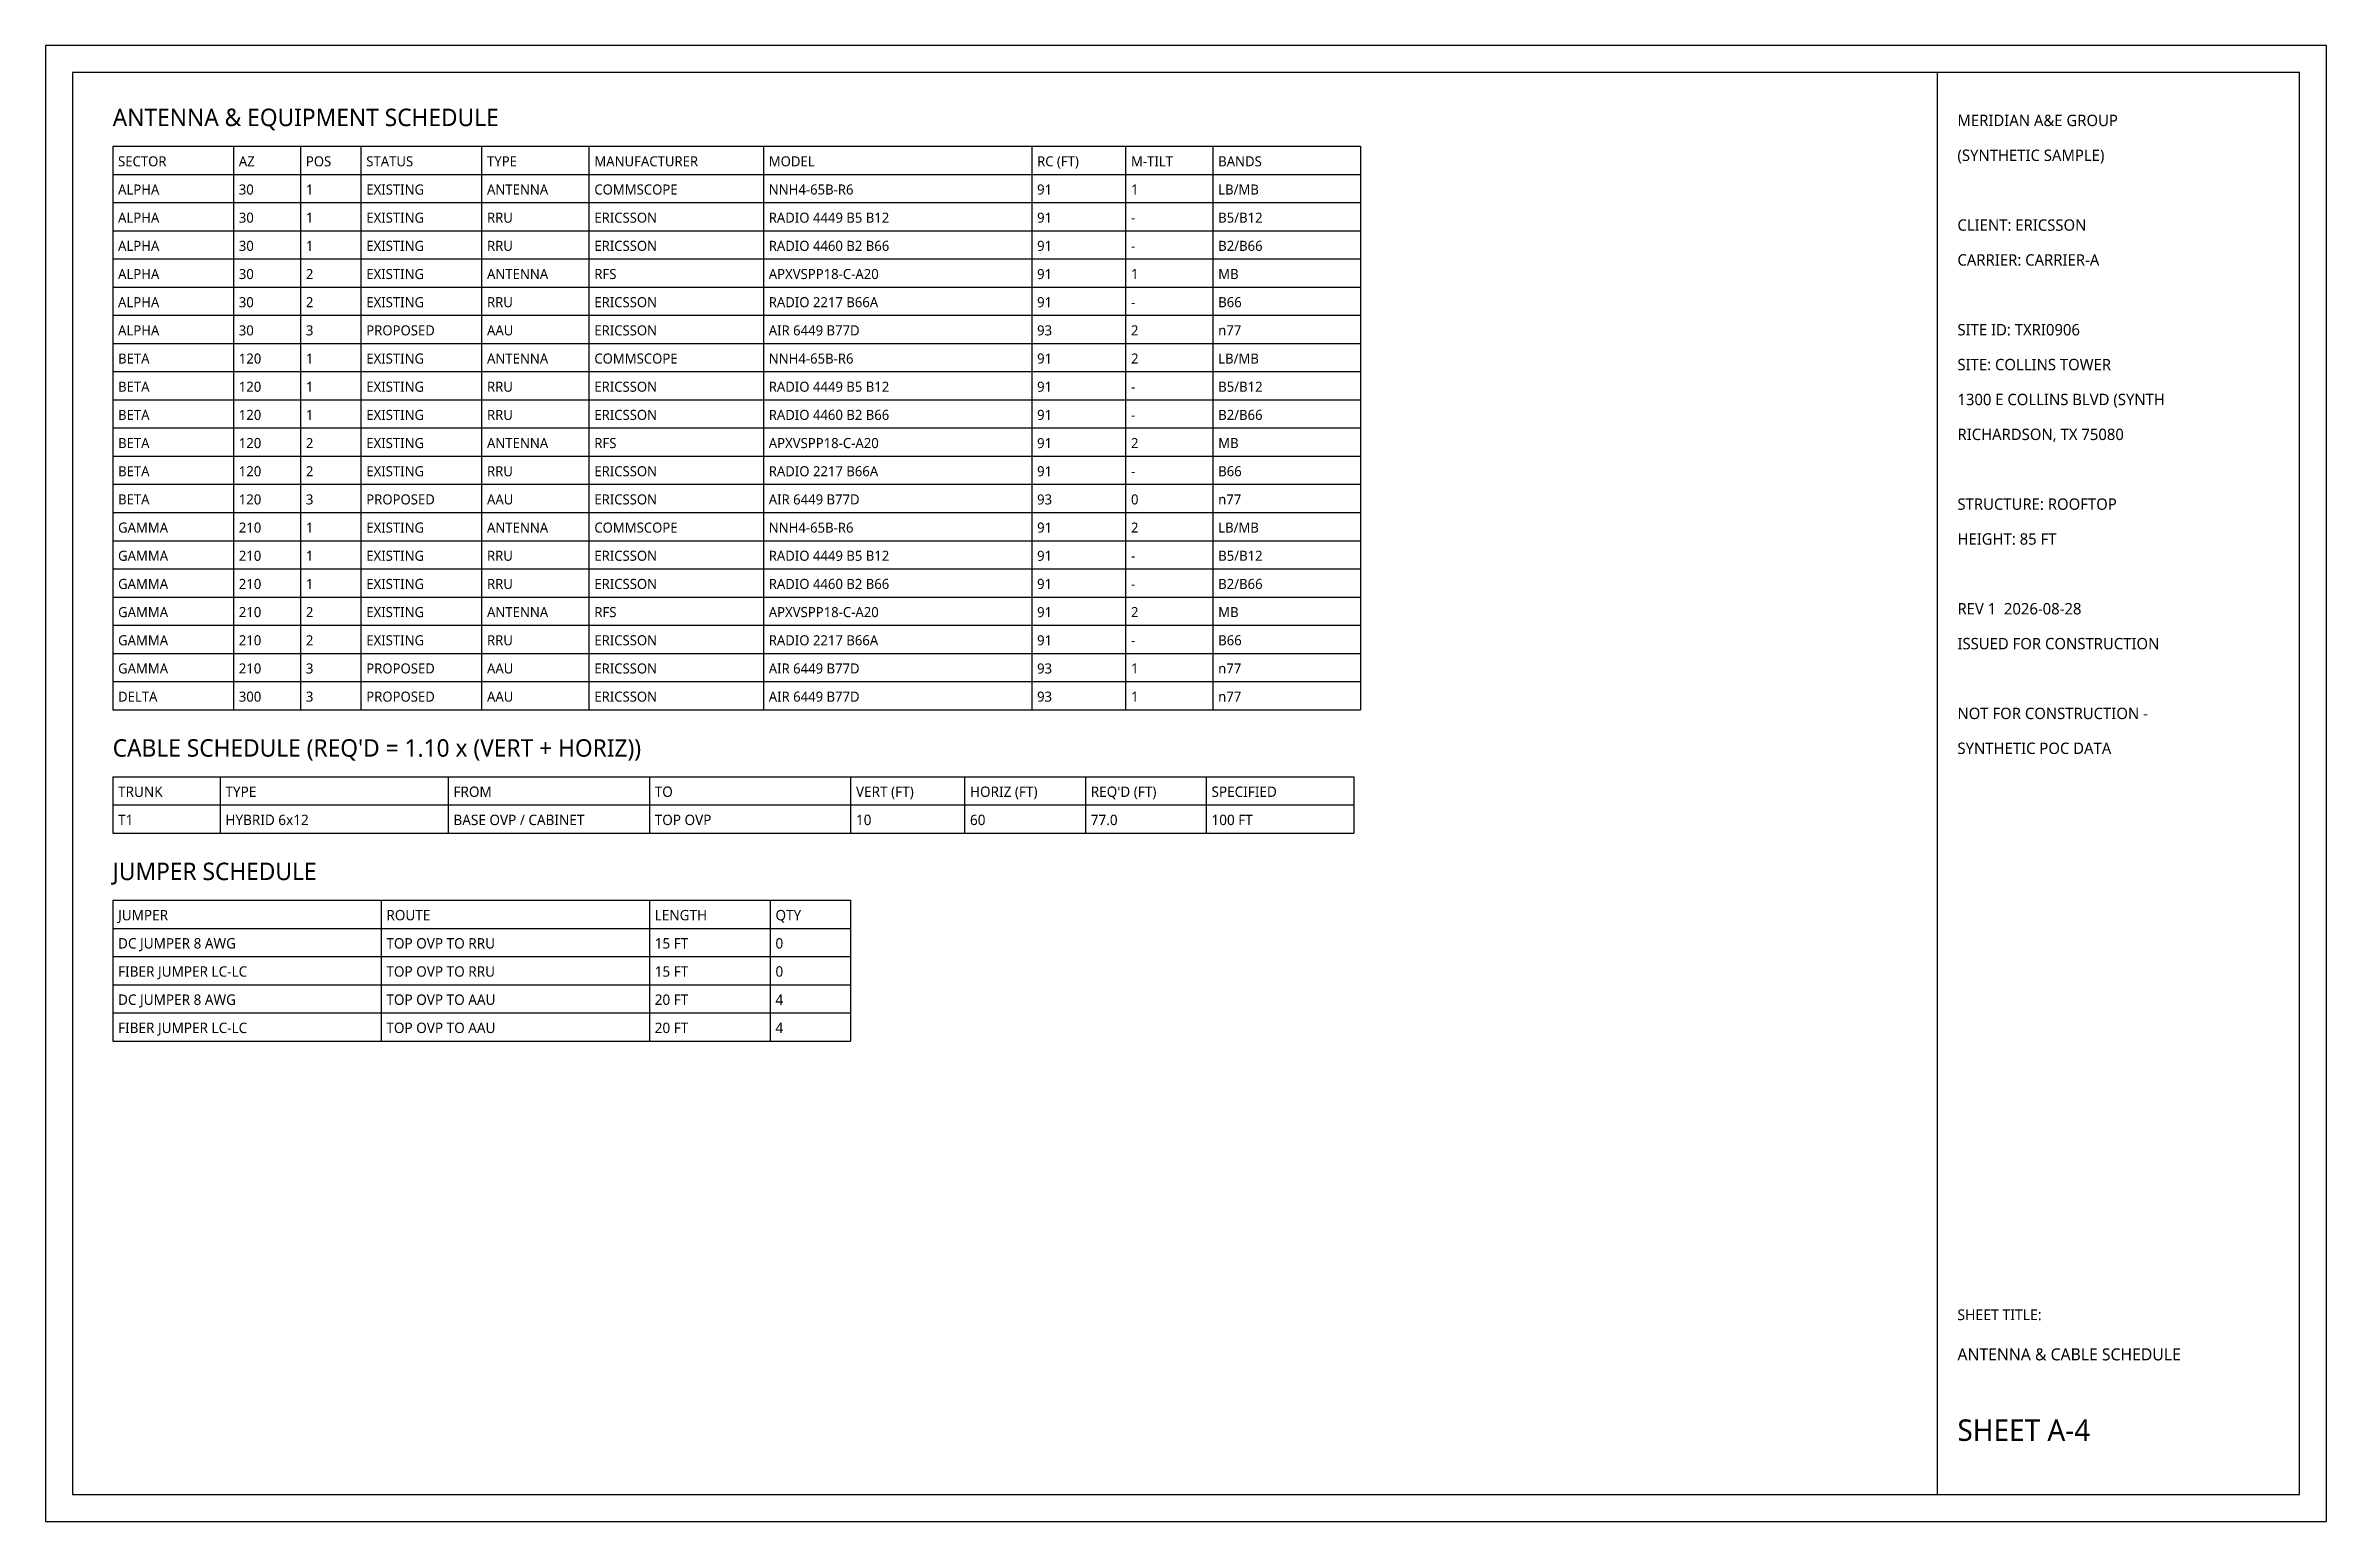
# Model space of a CAD drawing. Extents: x 0 to 1940, y 0 to 220.
# Drawn here: x 1200 to 1540, y 0 to 220 of the extents above; entities that cross this region are included whole.
import ezdxf

# ---------------------------------------------------------------- set-up
doc = ezdxf.new("R2010")
doc.units = 0
for name, color, linetype in [('A-BORDER', 7, 'Continuous'), ('A-TABLE', 7, 'Continuous'), ('A-TEXT', 7, 'Continuous'), ('A-TITLE', 7, 'Continuous')]:
    doc.layers.add(name, color=color, linetype=linetype)
doc.styles.add('OpenSans', font='OpenSans-Regular.ttf')

msp = doc.modelspace()

# ---------------------------------------------------------------- texts
at = {"layer": 'A-TABLE', "style": 'OpenSans'}
for s, height, p in [('SECTOR', 1.5, (1210.8, 202)), ('AZ', 1.5, (1228.8, 202)), ('POS', 1.5, (1238.8, 202)), ('STATUS', 1.5, (1247.8, 202)), ('TYPE', 1.5, (1265.8, 202)), ('MANUFACTURER', 1.5, (1281.8, 202)), ('MODEL', 1.5, (1307.8, 202)), ('RC (FT)', 1.5, (1347.8, 202)), ('M-TILT', 1.5, (1361.8, 202)), ('BANDS', 1.5, (1374.8, 202)), ('ALPHA', 1.5, (1210.8, 197.8)), ('30', 1.5, (1228.8, 197.8)), ('1', 1.5, (1238.8, 197.8)), ('EXISTING', 1.5, (1247.8, 197.8)), ('ANTENNA', 1.5, (1265.8, 197.8)), ('COMMSCOPE', 1.5, (1281.8, 197.8)), ('NNH4-65B-R6', 1.5, (1307.8, 197.8)), ('91', 1.5, (1347.8, 197.8)), ('1', 1.5, (1361.8, 197.8)), ('LB/MB', 1.5, (1374.8, 197.8)), ('ALPHA', 1.5, (1210.8, 193.6)), ('30', 1.5, (1228.8, 193.6)), ('1', 1.5, (1238.8, 193.6)), ('EXISTING', 1.5, (1247.8, 193.6)), ('RRU', 1.5, (1265.8, 193.6)), ('ERICSSON', 1.5, (1281.8, 193.6)), ('RADIO 4449 B5 B12', 1.5, (1307.8, 193.6)), ('91', 1.5, (1347.8, 193.6)), ('-', 1.5, (1361.8, 193.6)), ('B5/B12', 1.5, (1374.8, 193.6)), ('ALPHA', 1.5, (1210.8, 189.4)), ('30', 1.5, (1228.8, 189.4)), ('1', 1.5, (1238.8, 189.4)), ('EXISTING', 1.5, (1247.8, 189.4)), ('RRU', 1.5, (1265.8, 189.4)), ('ERICSSON', 1.5, (1281.8, 189.4)), ('RADIO 4460 B2 B66', 1.5, (1307.8, 189.4)), ('91', 1.5, (1347.8, 189.4)), ('B2/B66', 1.5, (1374.8, 189.4)), ('-', 1.5, (1361.8, 189.4)), ('ALPHA', 1.5, (1210.8, 185.2)), ('30', 1.5, (1228.8, 185.2)), ('2', 1.5, (1238.8, 185.2)), ('EXISTING', 1.5, (1247.8, 185.2)), ('ANTENNA', 1.5, (1265.8, 185.2)), ('RFS', 1.5, (1281.8, 185.2)), ('APXVSPP18-C-A20', 1.5, (1307.8, 185.2)), ('91', 1.5, (1347.8, 185.2)), ('1', 1.5, (1361.8, 185.2)), ('MB', 1.5, (1374.8, 185.2)), ('ALPHA', 1.5, (1210.8, 181)), ('30', 1.5, (1228.8, 181)), ('2', 1.5, (1238.8, 181)), ('EXISTING', 1.5, (1247.8, 181)), ('RRU', 1.5, (1265.8, 181)), ('ERICSSON', 1.5, (1281.8, 181)), ('RADIO 2217 B66A', 1.5, (1307.8, 181)), ('91', 1.5, (1347.8, 181)), ('-', 1.5, (1361.8, 181)), ('B66', 1.5, (1374.8, 181)), ('ALPHA', 1.5, (1210.8, 176.8)), ('30', 1.5, (1228.8, 176.8)), ('3', 1.5, (1238.8, 176.8)), ('PROPOSED', 1.5, (1247.8, 176.8)), ('AAU', 1.5, (1265.8, 176.8)), ('ERICSSON', 1.5, (1281.8, 176.8)), ('AIR 6449 B77D', 1.5, (1307.8, 176.8)), ('93', 1.5, (1347.8, 176.8)), ('2', 1.5, (1361.8, 176.8)), ('n77', 1.5, (1374.8, 176.8)), ('BETA', 1.5, (1210.8, 172.6)), ('120', 1.5, (1228.8, 172.6)), ('1', 1.5, (1238.8, 172.6)), ('EXISTING', 1.5, (1247.8, 172.6)), ('ANTENNA', 1.5, (1265.8, 172.6)), ('COMMSCOPE', 1.5, (1281.8, 172.6)), ('NNH4-65B-R6', 1.5, (1307.8, 172.6)), ('91', 1.5, (1347.8, 172.6)), ('2', 1.5, (1361.8, 172.6)), ('LB/MB', 1.5, (1374.8, 172.6)), ('BETA', 1.5, (1210.8, 168.4)), ('120', 1.5, (1228.8, 168.4)), ('1', 1.5, (1238.8, 168.4)), ('EXISTING', 1.5, (1247.8, 168.4)), ('RRU', 1.5, (1265.8, 168.4)), ('ERICSSON', 1.5, (1281.8, 168.4)), ('RADIO 4449 B5 B12', 1.5, (1307.8, 168.4)), ('91', 1.5, (1347.8, 168.4)), ('-', 1.5, (1361.8, 168.4)), ('B5/B12', 1.5, (1374.8, 168.4)), ('BETA', 1.5, (1210.8, 164.2)), ('120', 1.5, (1228.8, 164.2)), ('1', 1.5, (1238.8, 164.2)), ('EXISTING', 1.5, (1247.8, 164.2)), ('RRU', 1.5, (1265.8, 164.2)), ('ERICSSON', 1.5, (1281.8, 164.2)), ('RADIO 4460 B2 B66', 1.5, (1307.8, 164.2)), ('91', 1.5, (1347.8, 164.2)), ('-', 1.5, (1361.8, 164.2)), ('B2/B66', 1.5, (1374.8, 164.2)), ('BETA', 1.5, (1210.8, 160)), ('120', 1.5, (1228.8, 160)), ('2', 1.5, (1238.8, 160)), ('EXISTING', 1.5, (1247.8, 160)), ('ANTENNA', 1.5, (1265.8, 160)), ('RFS', 1.5, (1281.8, 160)), ('APXVSPP18-C-A20', 1.5, (1307.8, 160)), ('91', 1.5, (1347.8, 160)), ('2', 1.5, (1361.8, 160)), ('MB', 1.5, (1374.8, 160)), ('BETA', 1.5, (1210.8, 155.8)), ('120', 1.5, (1228.8, 155.8)), ('2', 1.5, (1238.8, 155.8)), ('EXISTING', 1.5, (1247.8, 155.8)), ('RRU', 1.5, (1265.8, 155.8)), ('ERICSSON', 1.5, (1281.8, 155.8)), ('RADIO 2217 B66A', 1.5, (1307.8, 155.8)), ('91', 1.5, (1347.8, 155.8)), ('-', 1.5, (1361.8, 155.8)), ('B66', 1.5, (1374.8, 155.8)), ('BETA', 1.5, (1210.8, 151.6)), ('120', 1.5, (1228.8, 151.6)), ('3', 1.5, (1238.8, 151.6)), ('PROPOSED', 1.5, (1247.8, 151.6)), ('AAU', 1.5, (1265.8, 151.6)), ('ERICSSON', 1.5, (1281.8, 151.6)), ('AIR 6449 B77D', 1.5, (1307.8, 151.6)), ('93', 1.5, (1347.8, 151.6)), ('0', 1.5, (1361.8, 151.6)), ('n77', 1.5, (1374.8, 151.6)), ('GAMMA', 1.5, (1210.8, 147.4)), ('210', 1.5, (1228.8, 147.4)), ('1', 1.5, (1238.8, 147.4)), ('EXISTING', 1.5, (1247.8, 147.4)), ('ANTENNA', 1.5, (1265.8, 147.4)), ('COMMSCOPE', 1.5, (1281.8, 147.4)), ('NNH4-65B-R6', 1.5, (1307.8, 147.4)), ('91', 1.5, (1347.8, 147.4)), ('2', 1.5, (1361.8, 147.4)), ('LB/MB', 1.5, (1374.8, 147.4)), ('GAMMA', 1.5, (1210.8, 143.2)), ('210', 1.5, (1228.8, 143.2)), ('1', 1.5, (1238.8, 143.2)), ('EXISTING', 1.5, (1247.8, 143.2)), ('RRU', 1.5, (1265.8, 143.2)), ('ERICSSON', 1.5, (1281.8, 143.2)), ('RADIO 4449 B5 B12', 1.5, (1307.8, 143.2)), ('91', 1.5, (1347.8, 143.2)), ('-', 1.5, (1361.8, 143.2)), ('B5/B12', 1.5, (1374.8, 143.2)), ('GAMMA', 1.5, (1210.8, 139)), ('210', 1.5, (1228.8, 139)), ('1', 1.5, (1238.8, 139)), ('EXISTING', 1.5, (1247.8, 139)), ('RRU', 1.5, (1265.8, 139)), ('ERICSSON', 1.5, (1281.8, 139)), ('RADIO 4460 B2 B66', 1.5, (1307.8, 139)), ('91', 1.5, (1347.8, 139)), ('-', 1.5, (1361.8, 139)), ('B2/B66', 1.5, (1374.8, 139)), ('GAMMA', 1.5, (1210.8, 134.8)), ('210', 1.5, (1228.8, 134.8)), ('2', 1.5, (1238.8, 134.8)), ('EXISTING', 1.5, (1247.8, 134.8)), ('ANTENNA', 1.5, (1265.8, 134.8)), ('RFS', 1.5, (1281.8, 134.8)), ('APXVSPP18-C-A20', 1.5, (1307.8, 134.8)), ('91', 1.5, (1347.8, 134.8)), ('2', 1.5, (1361.8, 134.8)), ('MB', 1.5, (1374.8, 134.8)), ('GAMMA', 1.5, (1210.8, 130.6)), ('210', 1.5, (1228.8, 130.6)), ('2', 1.5, (1238.8, 130.6)), ('EXISTING', 1.5, (1247.8, 130.6)), ('RRU', 1.5, (1265.8, 130.6)), ('ERICSSON', 1.5, (1281.8, 130.6)), ('RADIO 2217 B66A', 1.5, (1307.8, 130.6)), ('91', 1.5, (1347.8, 130.6)), ('-', 1.5, (1361.8, 130.6)), ('B66', 1.5, (1374.8, 130.6)), ('GAMMA', 1.5, (1210.8, 126.4)), ('210', 1.5, (1228.8, 126.4)), ('3', 1.5, (1238.8, 126.4)), ('PROPOSED', 1.5, (1247.8, 126.4)), ('AAU', 1.5, (1265.8, 126.4)), ('ERICSSON', 1.5, (1281.8, 126.4)), ('AIR 6449 B77D', 1.5, (1307.8, 126.4)), ('93', 1.5, (1347.8, 126.4)), ('1', 1.5, (1361.8, 126.4)), ('n77', 1.5, (1374.8, 126.4)), ('DELTA', 1.5, (1210.8, 122.2)), ('300', 1.5, (1228.8, 122.2)), ('3', 1.5, (1238.8, 122.2)), ('PROPOSED', 1.5, (1247.8, 122.2)), ('AAU', 1.5, (1265.8, 122.2)), ('ERICSSON', 1.5, (1281.8, 122.2)), ('AIR 6449 B77D', 1.5, (1307.8, 122.2)), ('93', 1.5, (1347.8, 122.2)), ('1', 1.5, (1361.8, 122.2)), ('n77', 1.5, (1374.8, 122.2)), ('TRUNK', 1.55, (1210.8, 108)), ('TYPE', 1.55, (1226.8, 108)), ('FROM', 1.55, (1260.8, 108)), ('TO', 1.55, (1290.8, 108)), ('VERT (FT)', 1.55, (1320.8, 108)), ('HORIZ (FT)', 1.55, (1337.8, 108)), ("REQ'D (FT)", 1.55, (1355.8, 108)), ('SPECIFIED', 1.55, (1373.8, 108)), ('T1', 1.55, (1210.8, 103.8)), ('HYBRID 6x12', 1.55, (1226.8, 103.8)), ('BASE OVP / CABINET', 1.55, (1260.8, 103.8)), ('TOP OVP', 1.55, (1290.8, 103.8)), ('10', 1.55, (1320.8, 103.8)), ('60', 1.55, (1337.8, 103.8)), ('77.0', 1.55, (1355.8, 103.8)), ('100 FT', 1.55, (1373.8, 103.8)), ('JUMPER', 1.55, (1210.8, 89.6)), ('ROUTE', 1.55, (1250.8, 89.6)), ('LENGTH', 1.55, (1290.8, 89.6)), ('QTY', 1.55, (1308.8, 89.6)), ('DC JUMPER 8 AWG', 1.55, (1210.8, 85.4)), ('TOP OVP TO RRU', 1.55, (1250.8, 85.4)), ('15 FT', 1.55, (1290.8, 85.4)), ('0', 1.55, (1308.8, 85.4)), ('FIBER JUMPER LC-LC', 1.55, (1210.8, 81.2)), ('TOP OVP TO RRU', 1.55, (1250.8, 81.2)), ('15 FT', 1.55, (1290.8, 81.2)), ('0', 1.55, (1308.8, 81.2)), ('DC JUMPER 8 AWG', 1.55, (1210.8, 77)), ('TOP OVP TO AAU', 1.55, (1250.8, 77)), ('20 FT', 1.55, (1290.8, 77)), ('4', 1.55, (1308.8, 77)), ('FIBER JUMPER LC-LC', 1.55, (1210.8, 72.8)), ('TOP OVP TO AAU', 1.55, (1250.8, 72.8)), ('20 FT', 1.55, (1290.8, 72.8)), ('4', 1.55, (1308.8, 72.8))]:
    msp.add_text(s, height=height, dxfattribs=at).set_placement(p)
at = {"layer": 'A-TEXT', "style": 'OpenSans'}
for s, p in [('ANTENNA & EQUIPMENT SCHEDULE', (1210, 208)), ("CABLE SCHEDULE (REQ'D = 1.10 x (VERT + HORIZ))", (1210, 114)), ('JUMPER SCHEDULE', (1210, 95.6))]:
    msp.add_text(s, height=2.6, dxfattribs=at).set_placement(p)
at = {"layer": 'A-TITLE', "style": 'OpenSans'}
for s, height, p in [('MERIDIAN A&E GROUP', 1.7, (1485, 208)), ('(SYNTHETIC SAMPLE)', 1.7, (1485, 202.8)), ('CLIENT: ERICSSON', 1.7, (1485, 192.4)), ('CARRIER: CARRIER-A', 1.7, (1485, 187.2)), ('SITE ID: TXRI0906', 1.7, (1485, 176.8)), ('SITE: COLLINS TOWER', 1.7, (1485, 171.6)), ('1300 E COLLINS BLVD (SYNTH', 1.7, (1485, 166.4)), ('RICHARDSON, TX 75080', 1.7, (1485, 161.2)), ('STRUCTURE: ROOFTOP', 1.7, (1485, 150.8)), ('HEIGHT: 85 FT', 1.7, (1485, 145.6)), ('REV 1  2026-08-28', 1.7, (1485, 135.2)), ('ISSUED FOR CONSTRUCTION', 1.7, (1485, 130)), ('NOT FOR CONSTRUCTION -', 1.7, (1485, 119.6)), ('SYNTHETIC POC DATA', 1.7, (1485, 114.4)), ('SHEET TITLE:', 1.6, (1485, 30)), ('ANTENNA & CABLE SCHEDULE', 1.8, (1485, 24)), ('SHEET A-4', 3.2, (1485, 12))]:
    msp.add_text(s, height=height, dxfattribs=at).set_placement(p)

# ---------------------------------------------------------------- linework, layer by layer
at = {"layer": 'A-BORDER'}
for points in [[(1200, 0), (1540, 0), (1540, 220), (1200, 220)], [(1204, 4), (1536, 4), (1536, 216), (1204, 216)]]:
    msp.add_lwpolyline(points, close=True, dxfattribs=at)
at = {"layer": 'A-TABLE'}
for p, q in [((1210, 205), (1396, 205)), ((1210, 205), (1210, 121)), ((1228, 205), (1228, 121)), ((1238, 205), (1238, 121)), ((1247, 205), (1247, 121)), ((1265, 205), (1265, 121)), ((1281, 205), (1281, 121)), ((1307, 205), (1307, 121)), ((1347, 205), (1347, 121)), ((1361, 205), (1361, 121)), ((1374, 205), (1374, 121)), ((1396, 205), (1396, 121)), ((1210, 200.8), (1396, 200.8)), ((1210, 196.6), (1396, 196.6)), ((1210, 192.4), (1396, 192.4)), ((1210, 188.2), (1396, 188.2)), ((1210, 184), (1396, 184)), ((1210, 179.8), (1396, 179.8)), ((1210, 175.6), (1396, 175.6)), ((1210, 171.4), (1396, 171.4)), ((1210, 167.2), (1396, 167.2)), ((1210, 163), (1396, 163)), ((1210, 158.8), (1396, 158.8)), ((1210, 154.6), (1396, 154.6)), ((1210, 150.4), (1396, 150.4)), ((1210, 146.2), (1396, 146.2)), ((1210, 142), (1396, 142)), ((1210, 137.8), (1396, 137.8)), ((1210, 133.6), (1396, 133.6)), ((1210, 129.4), (1396, 129.4)), ((1210, 125.2), (1396, 125.2)), ((1210, 121), (1396, 121)), ((1210, 111), (1395, 111)), ((1210, 111), (1210, 102.6)), ((1226, 111), (1226, 102.6)), ((1260, 111), (1260, 102.6)), ((1290, 111), (1290, 102.6)), ((1320, 111), (1320, 102.6)), ((1337, 111), (1337, 102.6)), ((1355, 111), (1355, 102.6)), ((1373, 111), (1373, 102.6)), ((1395, 111), (1395, 102.6)), ((1210, 106.8), (1395, 106.8)), ((1210, 102.6), (1395, 102.6)), ((1210, 92.6), (1320, 92.6)), ((1210, 92.6), (1210, 71.6)), ((1250, 92.6), (1250, 71.6)), ((1290, 92.6), (1290, 71.6)), ((1308, 92.6), (1308, 71.6)), ((1320, 92.6), (1320, 71.6)), ((1210, 88.4), (1320, 88.4)), ((1210, 84.2), (1320, 84.2)), ((1210, 80), (1320, 80)), ((1210, 75.8), (1320, 75.8)), ((1210, 71.6), (1320, 71.6))]:
    msp.add_line(p, q, dxfattribs=at)
at = {"layer": 'A-TITLE'}
msp.add_lwpolyline([(1482, 4), (1536, 4), (1536, 216), (1482, 216)], close=True, dxfattribs=at)

msp.set_redraw_order([(e.dxf.handle, doc.entitydb.next_handle()) for e in msp.query("TEXT MTEXT ATTDEF DIMENSION ARC_DIMENSION")])  # texts and dimensions are drawn at this point

doc.saveas('drawing.dxf')
